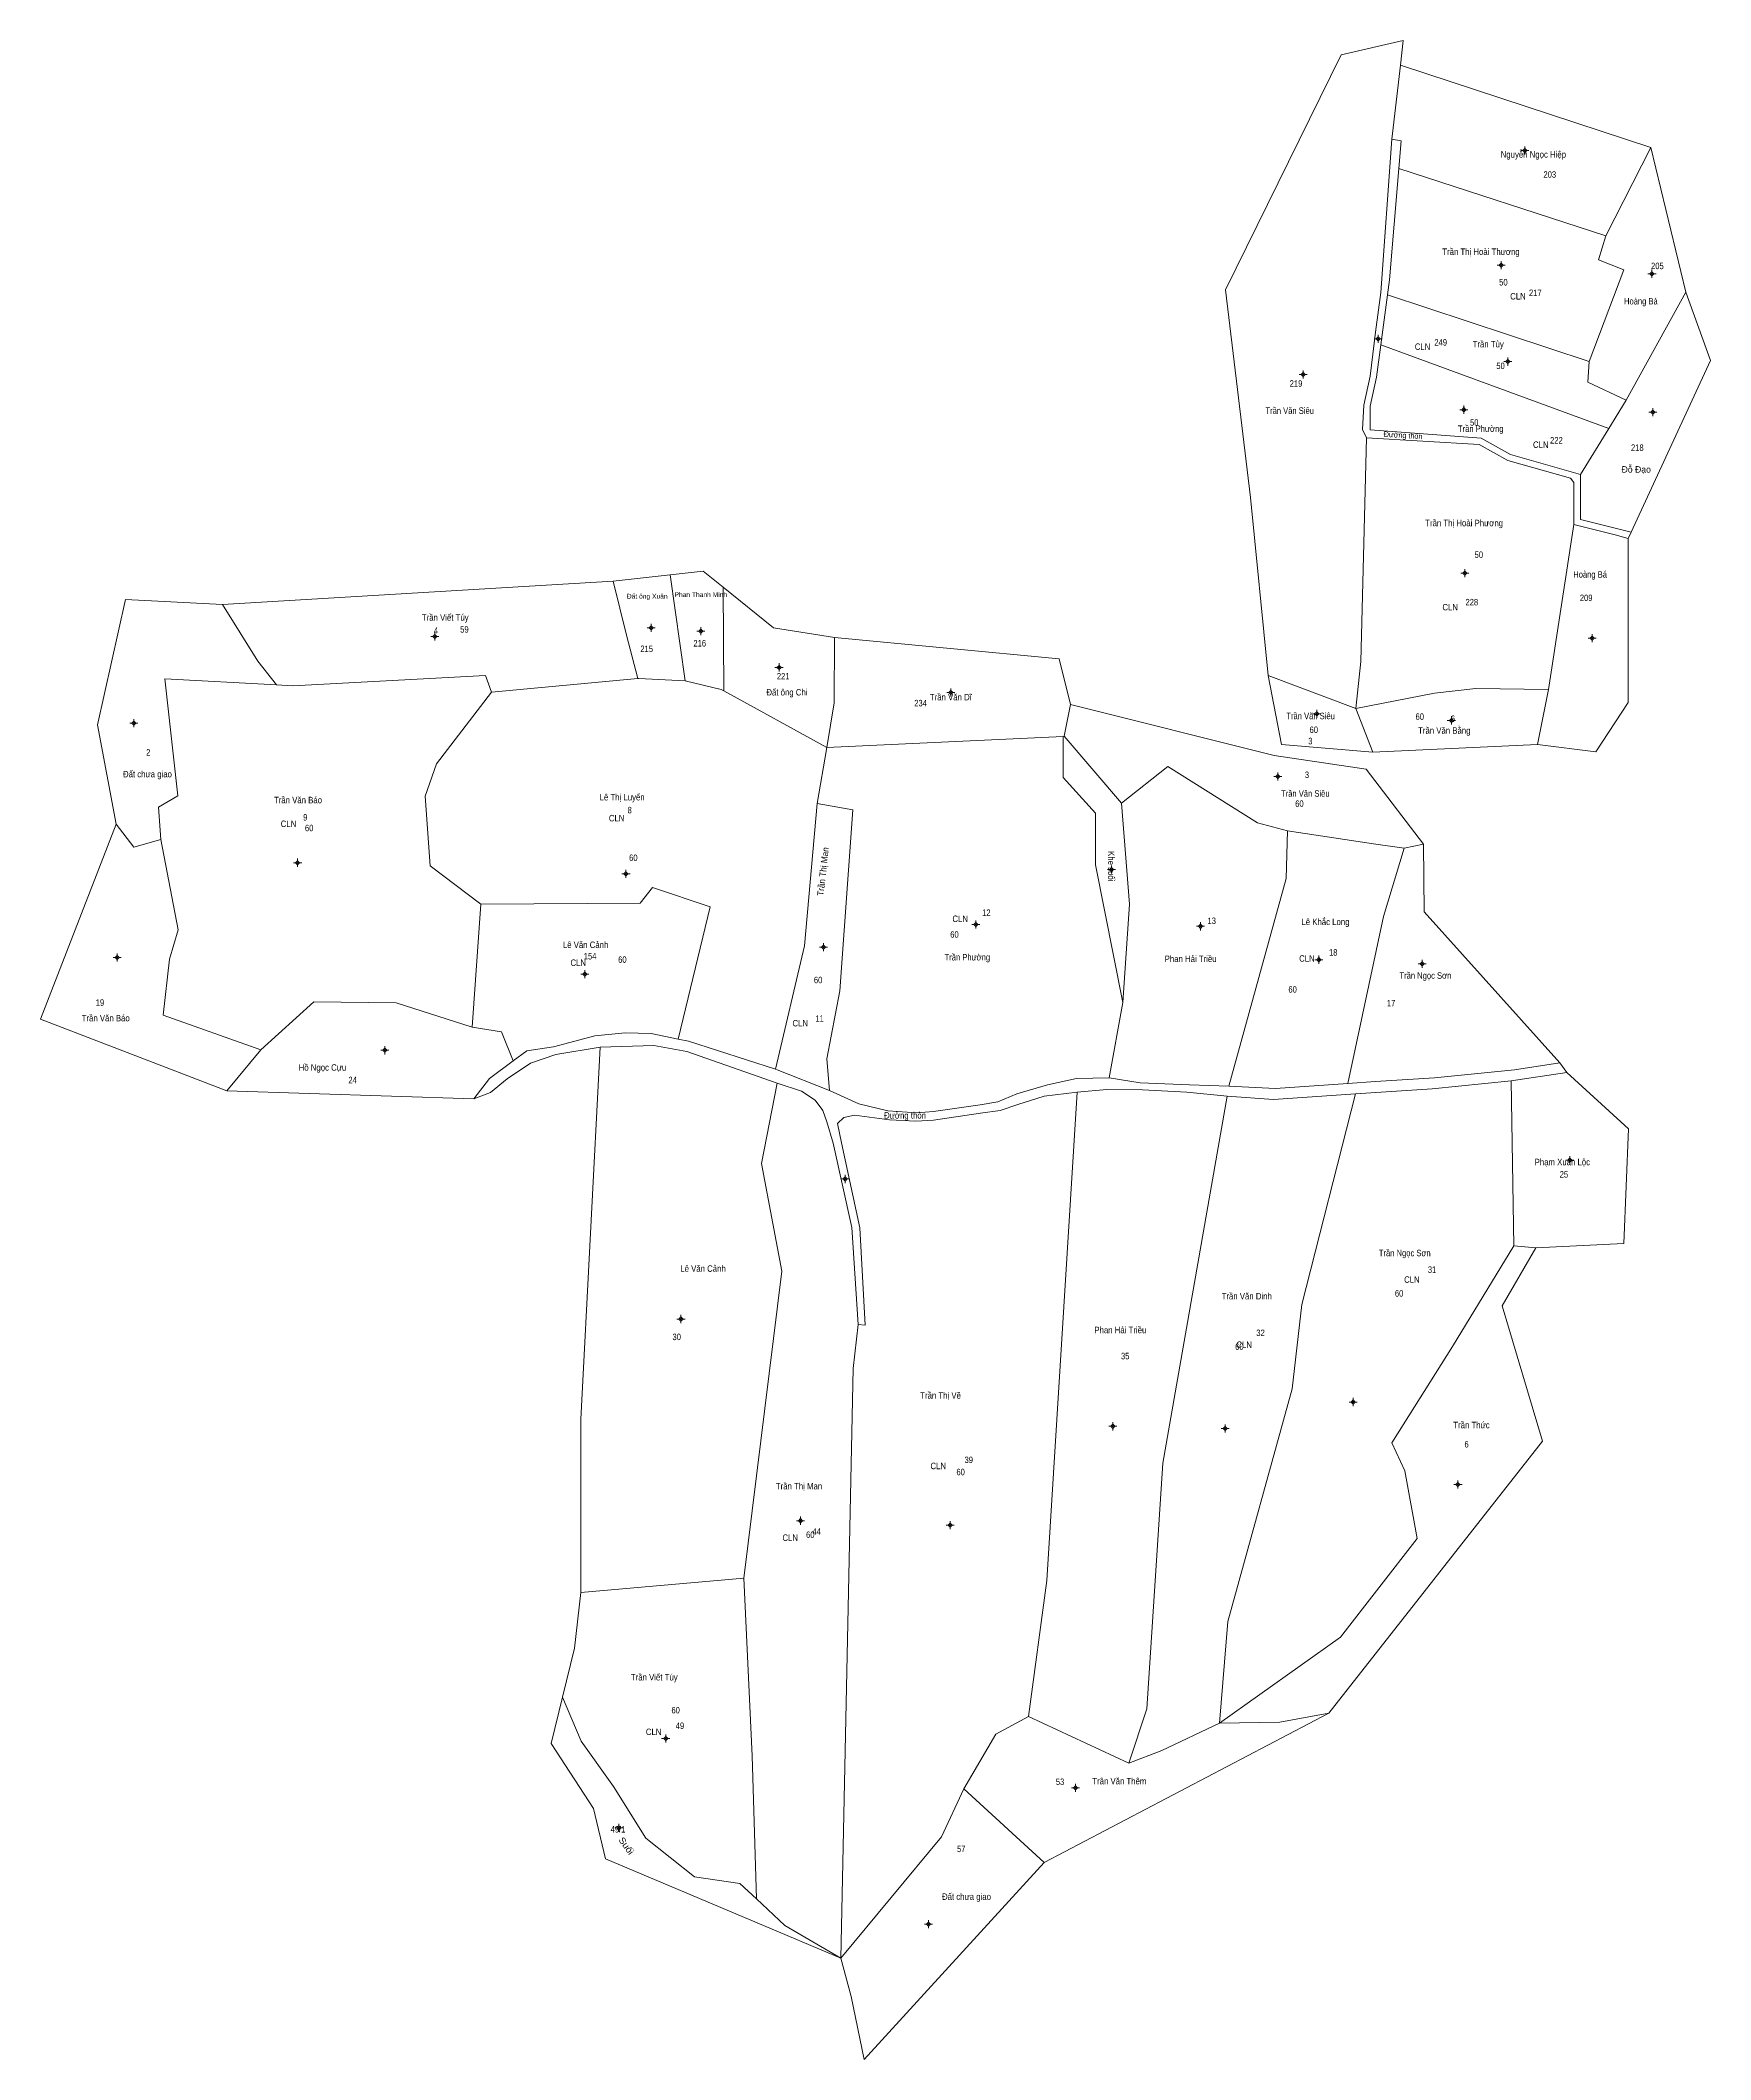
# Model space of a CAD drawing. Header units: metres. Extents: x 537114 to 539413, y 1847369 to 1850045.
# Drawn here: x 538220 to 538736, y 1848592 to 1849217 of the extents above; entities that cross this region are included whole.
import ezdxf
from ezdxf.enums import TextEntityAlignment as Align

# ---------------------------------------------------------------- set-up
doc = ezdxf.new("R2010")
doc.units = ezdxf.units.M
doc.header["$LTSCALE"] = 0.8
for name, color, linetype in [('1', 7, 'Continuous'), ('2', 7, 'Continuous'), ('3', 7, 'Continuous'), ('4', 7, 'Continuous')]:
    doc.layers.add(name, color=color, linetype=linetype)
for name, color, linetype, lineweight in [('11', 7, 'Continuous', 13), ('22', 7, 'Continuous', 13), ('5', 7, 'Continuous', 13)]:
    doc.layers.add(name, color=color, linetype=linetype, lineweight=lineweight)

msp = doc.modelspace()

# ---------------------------------------------------------------- texts
at = {"layer": '1'}
for s, height, width, p in [('Nguyễn Ngọc Hiệp', 2, 0.9, (538681.475, 1849180.73)), ('Trần Thị Hoài Thương', 2, 0.9, (538665.265, 1849150.63)), ('Hoàng Bá', 2, 0.85, (538714.72, 1849135.32)), ('Trần Tùy', 2, 0.9, (538667.51, 1849122.04)), ('Trần Văn Siêu', 2, 0.85, (538606.105, 1849101.48)), ('Trần Phường', 2, 0.85, (538665.19, 1849095.9)), ('Trần Thị Hoài Phương', 2, 0.9, (538660.055, 1849066.73)), ('Hoàng Bá', 2, 0.85, (538699.02, 1849050.83)), ('Phan Thanh Minh', 1.5, 0.9, (538423.975, 1849044.82)), ('Đất ông Xuân', 1.5, 0.9, (538407.41, 1849044.33)), ('Trần Viết Túy', 2, 0.9, (538344.935, 1849037.51)), ('Đất ông Chi', 2, 0.9, (538450.615, 1849014.39)), ('Trần Văn Dĩ', 2, 0.9, (538501.315, 1849012.87)), ('Trần Văn Siêu', 2, 0.85, (538612.575, 1849007.05)), ('Trần Văn Bằng', 2, 0.9, (538653.925, 1849002.54)), ('Đất chưa giao', 2, 0.9, (538252.84, 1848989.07)), ('Lê Thị Luyến', 2, 0.9, (538399.655, 1848981.93)), ('Trần Văn Siêu', 2, 0.85, (538610.935, 1848983.06)), ('Trần Văn Báo', 2, 0.9, (538299.4, 1848981.05)), ('Lê Khắc Long', 2, 0.9, (538617.175, 1848943.38)), ('Lê Văn Cảnh', 2, 0.9, (538388.345, 1848936.28)), ('Trần Phường', 2, 0.85, (538506.41, 1848932.44)), ('Phan Hải Triều', 2, 0.9, (538575.475, 1848931.94)), ('Trần Ngọc Sơn', 2, 0.85, (538648.075, 1848926.77)), ('Trần Văn Báo', 2, 0.9, (538239.93, 1848913.61)), ('Hồ Ngọc Cựu', 2, 0.9, (538306.97, 1848898.34)), ('Đường thôn', 2, 0.9, (538487.14, 1848883.53)), ('Phạm Xuân Lộc', 2, 0.9, (538690.435, 1848869.1)), ('Trần Ngọc Sơn', 2, 0.85, (538641.695, 1848840.96)), ('Lê Văn Cảnh', 2, 0.9, (538424.665, 1848836.15)), ('Trần Văn Dinh', 2, 0.9, (538592.825, 1848827.61)), ('Phan Hải Triều', 2, 0.9, (538553.735, 1848817.15)), ('Trần Thị Vẽ', 2, 0.9, (538498.135, 1848796.91)), ('Trần Thức', 2, 0.9, (538662.335, 1848787.76)), ('Trần Thị Man', 2, 0.9, (538454.345, 1848768.85)), ('Trần Viết Túy', 2, 0.9, (538409.585, 1848709.76)), ('Trân Văn Thêm', 2, 0.9, (538553.42, 1848677.63)), ('Đất chưa giao', 2, 0.9, (538506.15, 1848641.91))]:
    msp.add_text(s, height=height, dxfattribs=dict(at, width=width)).set_placement(p, align=Align.CENTER)
for s, height, rotation, width, p in [('Đường thôn', 1.7, 356.437, 0.95, (538641.1322, 1849094.0186)), ('Trần Thị Man', 2, 83.66, 0.95, (538462.755, 1848959.8346)), ('Khe suối', 2, 270, 0.9, (538549.92, 1848961.565)), ('Suối', 2, 305.538, 1.1, (538400.122, 1848658.0312))]:
    msp.add_text(s, height=height, rotation=rotation, dxfattribs=dict(at, width=width)).set_placement(p, align=Align.CENTER)
msp.add_text('Đỗ Đạo', height=2, dxfattribs=at).set_placement((538713.29, 1849083.31), align=Align.CENTER)
at = {"layer": '2'}
for s, width, p in [('203', 0.85, (538686.5418, 1849174.5141)), ('205', 0.85, (538719.8268, 1849146.244)), ('217', 0.85, (538682.0718, 1849137.924)), ('249', 0.85, (538652.8018, 1849122.584)), ('219', 0.85, (538608.0618, 1849109.874)), ('222', 0.85, (538688.5918, 1849092.3039)), ('218', 0.85, (538713.6218, 1849090.024)), ('228', 0.85, (538662.4318, 1849042.254)), ('209', 0.85, (538697.7918, 1849043.584)), ('6', 0.8, (538656.6018, 1849006.2181)), ('3', 0.75, (538612.4918, 1848999.2882))]:
    msp.add_text(s, height=2, rotation=359.819, dxfattribs=dict(at, width=width)).set_placement(p, align=Align.CENTER)
for s, width, p in [('59', 0.85, (538350.865, 1849033.82)), ('215', 0.85, (538407.235, 1849027.83)), ('216', 0.85, (538423.65, 1849029.53)), ('221 ', 0.85, (538449.78, 1849019.35)), ('234', 0.85, (538491.935, 1849011.03)), ('2', 0.8, (538253.07, 1848995.78)), ('3', 0.75, (538611.45, 1848988.86)), ('9', 0.8, (538301.64, 1848975.71)), ('8', 0.75, (538401.98, 1848977.93)), ('12', 0.85, (538512.295, 1848946.22)), ('13', 0.8, (538582.005, 1848943.7)), ('154', 0.85, (538389.735, 1848932.75)), ('18', 0.8, (538619.565, 1848933.94)), ('19', 0.85, (538238.145, 1848918.41)), ('11', 0.75, (538460.73, 1848913.47)), ('17', 0.8, (538637.475, 1848918.25)), ('24', 0.85, (538316.29, 1848894.45)), ('25  ', 0.85, (538691.575, 1848865.29)), ('31', 0.75, (538650.13, 1848835.81)), ('30', 0.85, (538416.52, 1848815.02)), ('32', 0.85, (538597.095, 1848816.28)), ('35', 0.8, (538555.23, 1848809.09)), ('39', 0.85, (538506.845, 1848776.99)), ('6', 0.8, (538660.8, 1848781.81)), ('44', 0.85, (538459.8, 1848754.81)), ('49', 0.85, (538417.525, 1848694.76)), ('53', 0.8, (538535.085, 1848677.43)), ('49/1', 0.85, (538398.37, 1848662.73)), ('57', 0.8, (538504.515, 1848656.68))]:
    msp.add_text(s, height=2, dxfattribs=dict(at, width=width)).set_placement(p, align=Align.CENTER)
at = {"layer": '3', "width": 0.9}
for p in [(538679.7837, 1849136.8425), (538650.2737, 1849121.2425), (538686.8337, 1849090.9425), (538658.8237, 1849040.6825)]:
    msp.add_text('CLN ', height=2, rotation=359.819, dxfattribs=at).set_placement(p, align=Align.RIGHT)
for p in [(538299.54, 1848973.71), (538401.03, 1848975.45), (538507.28, 1848944.33), (538614.52, 1848932.05), (538389.16, 1848930.74), (538457.82, 1848912.04), (538646.98, 1848832.74), (538595.09, 1848812.61), (538500.5, 1848775.1), (538454.71, 1848752.92), (538412.48, 1848692.87)]:
    msp.add_text('CLN ', height=2, dxfattribs=at).set_placement(p, align=Align.RIGHT)
at = {"layer": '4'}
for s, width, p in [('50', 0.85, (538672.21, 1849141.18)), ('50', 0.85, (538671.32, 1849115.34)), ('50', 0.85, (538663.18, 1849097.82)), ('50', 0.85, (538664.6, 1849056.93)), ('4', 0.8, (538342.075, 1849033.47)), ('60', 0.85, (538646.34, 1849006.85)), ('60', 0.85, (538613.57, 1849002.79)), ('60', 0.85, (538609.12, 1848979.93)), ('60', 0.85, (538302.85, 1848972.41)), ('60', 0.85, (538403.11, 1848963.2)), ('60', 0.85, (538502.43, 1848939.47)), ('60', 0.85, (538399.72, 1848931.7)), ('60', 0.85, (538460.26, 1848925.4)), ('60', 0.85, (538607.01, 1848922.49)), ('60', 0.85, (538639.95, 1848828.48)), ('60', 0.85, (538590.54, 1848812)), ('60', 0.85, (538504.33, 1848773.23)), ('60', 0.85, (538457.84, 1848753.84)), ('60', 0.85, (538416.19, 1848699.57))]:
    msp.add_text(s, height=2, dxfattribs=dict(at, width=width)).set_placement(p, align=Align.CENTER)

# ---------------------------------------------------------------- hatches: boundary and pattern name
at = {"layer": '11'}
for points in [[(538678.9498, 1849182.93, 1), (538678.6498, 1849182.93, 1)], [(538671.6398, 1849147.51, 1), (538671.3398, 1849147.51, 1)], [(538718.2998, 1849144.83, 1), (538717.9997, 1849144.83, 1)], [(538633.6498, 1849124.68, 1), (538633.3498, 1849124.68, 1)], [(538673.7197, 1849117.63, 1), (538673.4197, 1849117.63, 1)], [(538610.3898, 1849113.66, 1), (538610.0898, 1849113.66, 1)], [(538660.1298, 1849102.78, 1), (538659.8298, 1849102.78, 1)], [(538718.5397, 1849101.98, 1), (538718.2397, 1849101.98, 1)], [(538660.4097, 1849052.23, 1), (538660.1097, 1849052.23, 1)], [(538408.7798, 1849035.29, 1), (538408.4798, 1849035.29, 1)], [(538424.1198, 1849034.31, 1), (538423.8198, 1849034.31, 1)], [(538341.8298, 1849032.6, 1), (538341.5298, 1849032.6, 1)], [(538699.8397, 1849032.1, 1), (538699.5397, 1849032.1, 1)], [(538448.3098, 1849023.08, 1), (538448.0097, 1849023.08, 1)], [(538501.4298, 1849015.33, 1), (538501.1297, 1849015.33, 1)], [(538614.6098, 1849008.74, 1), (538614.3098, 1849008.74, 1)], [(538248.7897, 1849005.81, 1), (538248.4897, 1849005.81, 1)], [(538656.2598, 1849006.69, 1), (538655.9598, 1849006.69, 1)], [(538602.5798, 1848989.35, 1), (538602.2798, 1848989.35, 1)], [(538299.4298, 1848962.67, 1), (538299.1297, 1848962.67, 1)], [(538400.9797, 1848959.2, 1), (538400.6797, 1848959.2, 1)], [(538551.1498, 1848960.6, 1), (538550.8498, 1848960.6, 1)], [(538509.2197, 1848943.54, 1), (538508.9197, 1848943.54, 1)], [(538578.6398, 1848943, 1), (538578.3398, 1848943, 1)], [(538462.0897, 1848936.58, 1), (538461.7897, 1848936.58, 1)], [(538243.6398, 1848933.36, 1), (538243.3398, 1848933.36, 1)], [(538388.2798, 1848928.22, 1), (538387.9798, 1848928.22, 1)], [(538615.2998, 1848932.68, 1), (538614.9997, 1848932.68, 1)], [(538647.1898, 1848931.4, 1), (538646.8897, 1848931.4, 1)], [(538326.3898, 1848904.65, 1), (538326.0898, 1848904.65, 1)], [(538692.8898, 1848870.67, 1), (538692.5898, 1848870.67, 1)], [(538468.7798, 1848864.86, 1), (538468.4798, 1848864.86, 1)], [(538417.9898, 1848821.54, 1), (538417.6898, 1848821.54, 1)], [(538625.8698, 1848795.88, 1), (538625.5698, 1848795.88, 1)], [(538551.5798, 1848788.36, 1), (538551.2798, 1848788.36, 1)], [(538586.2897, 1848787.68, 1), (538585.9897, 1848787.68, 1)], [(538658.2998, 1848770.38, 1), (538657.9997, 1848770.38, 1)], [(538454.9298, 1848759.18, 1), (538454.6297, 1848759.18, 1)], [(538501.2098, 1848757.76, 1), (538500.9098, 1848757.76, 1)], [(538413.2698, 1848691.82, 1), (538412.9698, 1848691.82, 1)], [(538539.9797, 1848676.56, 1), (538539.6797, 1848676.56, 1)], [(538398.7398, 1848664.21, 1), (538398.4398, 1848664.21, 1)], [(538494.5098, 1848634.36, 1), (538494.2098, 1848634.36, 1)]]:
    msp.add_hatch(color=256, dxfattribs=at).paths.add_polyline_path(points)

# ---------------------------------------------------------------- linework, layer by layer
for p, q in [((538678.8, 1849184.18), (538678.8, 1849183.55)), ((538678.18, 1849182.93), (538677.55, 1849182.93)), ((538678.8, 1849182.31), (538678.8, 1849181.68)), ((538680.05, 1849182.93), (538679.43, 1849182.93)), ((538670.87, 1849147.51), (538670.24, 1849147.51)), ((538671.49, 1849148.76), (538671.49, 1849148.13)), ((538671.49, 1849146.89), (538671.49, 1849146.26)), ((538672.74, 1849147.51), (538672.11, 1849147.51)), ((538717.53, 1849144.83), (538716.9, 1849144.83)), ((538718.15, 1849146.08), (538718.15, 1849145.45)), ((538718.15, 1849144.21), (538718.15, 1849143.58)), ((538719.4, 1849144.83), (538718.77, 1849144.83)), ((538632.87, 1849124.68), (538632.25, 1849124.68)), ((538633.5, 1849125.93), (538633.5, 1849125.31)), ((538633.5, 1849124.05), (538633.5, 1849123.43)), ((538634.75, 1849124.68), (538634.13, 1849124.68)), ((538610.24, 1849114.91), (538610.24, 1849114.29)), ((538672.94, 1849117.63), (538672.32, 1849117.63)), ((538673.57, 1849118.88), (538673.57, 1849118.25)), ((538673.57, 1849117.01), (538673.57, 1849116.38)), ((538674.82, 1849117.63), (538674.19, 1849117.63)), ((538609.61, 1849113.66), (538608.99, 1849113.66)), ((538610.24, 1849113.03), (538610.24, 1849112.41)), ((538611.49, 1849113.66), (538610.87, 1849113.66)), ((538659.35, 1849102.78), (538658.73, 1849102.78)), ((538659.98, 1849104.03), (538659.98, 1849103.41)), ((538661.23, 1849102.78), (538660.61, 1849102.78)), ((538718.39, 1849103.23), (538718.39, 1849102.61)), ((538659.98, 1849102.15), (538659.98, 1849101.53)), ((538717.77, 1849101.98), (538717.14, 1849101.98)), ((538718.39, 1849101.35), (538718.39, 1849100.73)), ((538719.64, 1849101.98), (538719.01, 1849101.98)), ((538660.26, 1849053.48), (538660.26, 1849052.85)), ((538659.63, 1849052.23), (538659.01, 1849052.23)), ((538660.26, 1849051.61), (538660.26, 1849050.98)), ((538661.51, 1849052.23), (538660.89, 1849052.23)), ((538341.68, 1849033.85), (538341.68, 1849033.23)), ((538408.01, 1849035.29), (538407.38, 1849035.29)), ((538408.63, 1849036.54), (538408.63, 1849035.91)), ((538408.63, 1849034.67), (538408.63, 1849034.04)), ((538409.88, 1849035.29), (538409.25, 1849035.29)), ((538423.35, 1849034.31), (538422.72, 1849034.31)), ((538423.97, 1849035.56), (538423.97, 1849034.93)), ((538425.22, 1849034.31), (538424.59, 1849034.31)), ((538341.06, 1849032.6), (538340.43, 1849032.6)), ((538341.68, 1849031.97), (538341.68, 1849031.35)), ((538342.93, 1849032.6), (538342.31, 1849032.6)), ((538423.97, 1849033.69), (538423.97, 1849033.06)), ((538699.06, 1849032.1), (538698.44, 1849032.1)), ((538699.69, 1849033.35), (538699.69, 1849032.73)), ((538699.69, 1849031.47), (538699.69, 1849030.85)), ((538700.94, 1849032.1), (538700.31, 1849032.1)), ((538447.53, 1849023.08), (538446.91, 1849023.08)), ((538448.16, 1849024.33), (538448.16, 1849023.71)), ((538448.16, 1849022.45), (538448.16, 1849021.83)), ((538449.41, 1849023.08), (538448.79, 1849023.08)), ((538500.65, 1849015.33), (538500.03, 1849015.33)), ((538501.28, 1849016.58), (538501.28, 1849015.95)), ((538502.53, 1849015.33), (538501.91, 1849015.33)), ((538501.28, 1849014.71), (538501.28, 1849014.08)), ((538613.83, 1849008.74), (538613.21, 1849008.74)), ((538614.46, 1849009.99), (538614.46, 1849009.37)), ((538615.71, 1849008.74), (538615.09, 1849008.74)), ((538248.01, 1849005.81), (538247.39, 1849005.81)), ((538248.64, 1849007.06), (538248.64, 1849006.43)), ((538248.64, 1849005.19), (538248.64, 1849004.56)), ((538249.89, 1849005.81), (538249.27, 1849005.81)), ((538614.46, 1849008.11), (538614.46, 1849007.49)), ((538655.49, 1849006.69), (538654.86, 1849006.69)), ((538656.11, 1849007.94), (538656.11, 1849007.31)), ((538656.11, 1849006.07), (538656.11, 1849005.44)), ((538657.36, 1849006.69), (538656.73, 1849006.69)), ((538602.43, 1848990.6), (538602.43, 1848989.97)), ((538601.81, 1848989.35), (538601.18, 1848989.35)), ((538602.43, 1848988.73), (538602.43, 1848988.1)), ((538603.68, 1848989.35), (538603.06, 1848989.35)), ((538298.65, 1848962.67), (538298.03, 1848962.67)), ((538299.28, 1848963.92), (538299.28, 1848963.29)), ((538299.28, 1848962.05), (538299.28, 1848961.42)), ((538300.53, 1848962.67), (538299.91, 1848962.67)), ((538400.2, 1848959.2), (538399.58, 1848959.2)), ((538400.83, 1848960.45), (538400.83, 1848959.83)), ((538402.08, 1848959.2), (538401.45, 1848959.2)), ((538550.37, 1848960.6), (538549.75, 1848960.6)), ((538551, 1848961.85), (538551, 1848961.23)), ((538551, 1848959.97), (538551, 1848959.35)), ((538552.25, 1848960.6), (538551.63, 1848960.6)), ((538400.83, 1848958.57), (538400.83, 1848957.95)), ((538508.44, 1848943.54), (538507.82, 1848943.54)), ((538509.07, 1848944.79), (538509.07, 1848944.17)), ((538509.07, 1848942.91), (538509.07, 1848942.29)), ((538510.32, 1848943.54), (538509.69, 1848943.54)), ((538577.87, 1848943), (538577.24, 1848943)), ((538578.49, 1848944.25), (538578.49, 1848943.63)), ((538578.49, 1848942.37), (538578.49, 1848941.75)), ((538579.74, 1848943), (538579.11, 1848943)), ((538243.49, 1848934.61), (538243.49, 1848933.99)), ((538461.31, 1848936.58), (538460.69, 1848936.58)), ((538461.94, 1848937.83), (538461.94, 1848937.21)), ((538461.94, 1848935.95), (538461.94, 1848935.33)), ((538463.19, 1848936.58), (538462.56, 1848936.58)), ((538615.15, 1848933.93), (538615.15, 1848933.31)), ((538242.87, 1848933.36), (538242.24, 1848933.36)), ((538243.49, 1848932.73), (538243.49, 1848932.11)), ((538244.74, 1848933.36), (538244.11, 1848933.36)), ((538387.51, 1848928.22), (538386.88, 1848928.22)), ((538388.13, 1848929.47), (538388.13, 1848928.85)), ((538388.13, 1848927.59), (538388.13, 1848926.97)), ((538389.38, 1848928.22), (538388.75, 1848928.22)), ((538614.53, 1848932.68), (538613.9, 1848932.68)), ((538615.15, 1848932.05), (538615.15, 1848931.43)), ((538616.4, 1848932.68), (538615.77, 1848932.68)), ((538646.41, 1848931.4), (538645.79, 1848931.4)), ((538647.04, 1848932.65), (538647.04, 1848932.03)), ((538647.04, 1848930.77), (538647.04, 1848930.15)), ((538648.29, 1848931.4), (538647.67, 1848931.4)), ((538325.61, 1848904.65), (538324.99, 1848904.65)), ((538326.24, 1848905.9), (538326.24, 1848905.27)), ((538326.24, 1848904.03), (538326.24, 1848903.4)), ((538327.49, 1848904.65), (538326.87, 1848904.65)), ((538692.74, 1848871.92), (538692.74, 1848871.29)), ((538468.63, 1848866.11), (538468.63, 1848865.49)), ((538692.11, 1848870.67), (538691.49, 1848870.67)), ((538692.74, 1848870.05), (538692.74, 1848869.42)), ((538693.99, 1848870.67), (538693.37, 1848870.67)), ((538468.01, 1848864.86), (538467.38, 1848864.86)), ((538468.63, 1848864.23), (538468.63, 1848863.61)), ((538469.88, 1848864.86), (538469.25, 1848864.86)), ((538417.21, 1848821.54), (538416.59, 1848821.54)), ((538417.84, 1848822.79), (538417.84, 1848822.17)), ((538419.09, 1848821.54), (538418.47, 1848821.54)), ((538417.84, 1848820.91), (538417.84, 1848820.29)), ((538625.72, 1848797.13), (538625.72, 1848796.51)), ((538625.09, 1848795.88), (538624.47, 1848795.88)), ((538625.72, 1848795.25), (538625.72, 1848794.63)), ((538626.97, 1848795.88), (538626.35, 1848795.88)), ((538550.81, 1848788.36), (538550.18, 1848788.36)), ((538551.43, 1848789.61), (538551.43, 1848788.99)), ((538551.43, 1848787.73), (538551.43, 1848787.11)), ((538552.68, 1848788.36), (538552.06, 1848788.36)), ((538585.51, 1848787.68), (538584.89, 1848787.68)), ((538586.14, 1848788.93), (538586.14, 1848788.31)), ((538586.14, 1848787.05), (538586.14, 1848786.43)), ((538587.39, 1848787.68), (538586.77, 1848787.68)), ((538658.15, 1848771.63), (538658.15, 1848771.01)), ((538657.53, 1848770.38), (538656.9, 1848770.38)), ((538658.15, 1848769.75), (538658.15, 1848769.13)), ((538659.4, 1848770.38), (538658.77, 1848770.38)), ((538454.15, 1848759.18), (538453.53, 1848759.18)), ((538454.78, 1848760.43), (538454.78, 1848759.81)), ((538456.03, 1848759.18), (538455.41, 1848759.18)), ((538501.06, 1848759.01), (538501.06, 1848758.39)), ((538454.78, 1848758.55), (538454.78, 1848757.93)), ((538500.44, 1848757.76), (538499.81, 1848757.76)), ((538501.06, 1848757.13), (538501.06, 1848756.51)), ((538502.31, 1848757.76), (538501.69, 1848757.76)), ((538412.49, 1848691.82), (538411.87, 1848691.82)), ((538413.12, 1848693.07), (538413.12, 1848692.45)), ((538413.12, 1848691.19), (538413.12, 1848690.57)), ((538414.37, 1848691.82), (538413.75, 1848691.82)), ((538539.83, 1848677.81), (538539.83, 1848677.19)), ((538539.2, 1848676.56), (538538.58, 1848676.56)), ((538539.83, 1848675.93), (538539.83, 1848675.31)), ((538541.08, 1848676.56), (538540.45, 1848676.56)), ((538398.59, 1848665.46), (538398.59, 1848664.83)), ((538397.97, 1848664.21), (538397.34, 1848664.21)), ((538398.59, 1848663.59), (538398.59, 1848662.96)), ((538399.84, 1848664.21), (538399.21, 1848664.21)), ((538493.73, 1848634.36), (538493.11, 1848634.36)), ((538494.36, 1848635.61), (538494.36, 1848634.99)), ((538495.61, 1848634.36), (538494.99, 1848634.36)), ((538494.36, 1848633.73), (538494.36, 1848633.11))]:
    msp.add_line(p, q, dxfattribs=at)
for points in [[(538678.8, 1849183.55), (538678.18, 1849182.93), (538678.8, 1849182.31), (538679.43, 1849182.93)], [(538671.49, 1849148.13), (538670.87, 1849147.51), (538671.49, 1849146.89), (538672.11, 1849147.51)], [(538718.15, 1849145.45), (538717.53, 1849144.83), (538718.15, 1849144.21), (538718.77, 1849144.83)], [(538633.5, 1849125.31), (538632.87, 1849124.68), (538633.5, 1849124.05), (538634.13, 1849124.68)], [(538673.57, 1849118.25), (538672.94, 1849117.63), (538673.57, 1849117.01), (538674.19, 1849117.63)], [(538610.24, 1849114.29), (538609.61, 1849113.66), (538610.24, 1849113.03), (538610.87, 1849113.66)], [(538659.98, 1849103.41), (538659.35, 1849102.78), (538659.98, 1849102.15), (538660.61, 1849102.78)], [(538718.39, 1849102.61), (538717.77, 1849101.98), (538718.39, 1849101.35), (538719.01, 1849101.98)], [(538660.26, 1849052.85), (538659.63, 1849052.23), (538660.26, 1849051.61), (538660.89, 1849052.23)], [(538408.63, 1849035.91), (538408.01, 1849035.29), (538408.63, 1849034.67), (538409.25, 1849035.29)], [(538423.97, 1849034.93), (538423.35, 1849034.31), (538423.97, 1849033.69), (538424.59, 1849034.31)], [(538341.68, 1849033.23), (538341.06, 1849032.6), (538341.68, 1849031.97), (538342.31, 1849032.6)], [(538699.69, 1849032.73), (538699.06, 1849032.1), (538699.69, 1849031.47), (538700.31, 1849032.1)], [(538448.16, 1849023.71), (538447.53, 1849023.08), (538448.16, 1849022.45), (538448.79, 1849023.08)], [(538501.28, 1849015.95), (538500.65, 1849015.33), (538501.28, 1849014.71), (538501.91, 1849015.33)], [(538614.46, 1849009.37), (538613.83, 1849008.74), (538614.46, 1849008.11), (538615.09, 1849008.74)], [(538248.64, 1849006.43), (538248.01, 1849005.81), (538248.64, 1849005.19), (538249.27, 1849005.81)], [(538656.11, 1849007.31), (538655.49, 1849006.69), (538656.11, 1849006.07), (538656.73, 1849006.69)], [(538602.43, 1848989.97), (538601.81, 1848989.35), (538602.43, 1848988.73), (538603.06, 1848989.35)], [(538299.28, 1848963.29), (538298.65, 1848962.67), (538299.28, 1848962.05), (538299.91, 1848962.67)], [(538400.83, 1848959.83), (538400.2, 1848959.2), (538400.83, 1848958.57), (538401.45, 1848959.2)], [(538551, 1848961.23), (538550.37, 1848960.6), (538551, 1848959.97), (538551.63, 1848960.6)], [(538509.07, 1848944.17), (538508.44, 1848943.54), (538509.07, 1848942.91), (538509.69, 1848943.54)], [(538578.49, 1848943.63), (538577.87, 1848943), (538578.49, 1848942.37), (538579.11, 1848943)], [(538243.49, 1848933.99), (538242.87, 1848933.36), (538243.49, 1848932.73), (538244.11, 1848933.36)], [(538461.94, 1848937.21), (538461.31, 1848936.58), (538461.94, 1848935.95), (538462.56, 1848936.58)], [(538388.13, 1848928.85), (538387.51, 1848928.22), (538388.13, 1848927.59), (538388.75, 1848928.22)], [(538615.15, 1848933.31), (538614.53, 1848932.68), (538615.15, 1848932.05), (538615.77, 1848932.68)], [(538647.04, 1848932.03), (538646.41, 1848931.4), (538647.04, 1848930.77), (538647.67, 1848931.4)], [(538326.24, 1848905.27), (538325.61, 1848904.65), (538326.24, 1848904.03), (538326.87, 1848904.65)], [(538468.63, 1848865.49), (538468.01, 1848864.86), (538468.63, 1848864.23), (538469.25, 1848864.86)], [(538692.74, 1848871.29), (538692.11, 1848870.67), (538692.74, 1848870.05), (538693.37, 1848870.67)], [(538417.84, 1848822.17), (538417.21, 1848821.54), (538417.84, 1848820.91), (538418.47, 1848821.54)], [(538625.72, 1848796.51), (538625.09, 1848795.88), (538625.72, 1848795.25), (538626.35, 1848795.88)], [(538551.43, 1848788.99), (538550.81, 1848788.36), (538551.43, 1848787.73), (538552.06, 1848788.36)], [(538586.14, 1848788.31), (538585.51, 1848787.68), (538586.14, 1848787.05), (538586.77, 1848787.68)], [(538658.15, 1848771.01), (538657.53, 1848770.38), (538658.15, 1848769.75), (538658.77, 1848770.38)], [(538454.78, 1848759.81), (538454.15, 1848759.18), (538454.78, 1848758.55), (538455.41, 1848759.18)], [(538501.06, 1848758.39), (538500.44, 1848757.76), (538501.06, 1848757.13), (538501.69, 1848757.76)], [(538413.12, 1848692.45), (538412.49, 1848691.82), (538413.12, 1848691.19), (538413.75, 1848691.82)], [(538539.83, 1848677.19), (538539.2, 1848676.56), (538539.83, 1848675.93), (538540.45, 1848676.56)], [(538398.59, 1848664.83), (538397.97, 1848664.21), (538398.59, 1848663.59), (538399.21, 1848664.21)], [(538494.36, 1848634.99), (538493.73, 1848634.36), (538494.36, 1848633.73), (538494.99, 1848634.36)]]:
    msp.add_lwpolyline(points, close=True, dxfattribs=at)
for centre in [(538678.7998, 1849182.93), (538671.4898, 1849147.51), (538718.1497, 1849144.83), (538633.4998, 1849124.68), (538673.5697, 1849117.63), (538610.2398, 1849113.66), (538659.9798, 1849102.78), (538718.3897, 1849101.98), (538660.2597, 1849052.23), (538408.6298, 1849035.29), (538423.9698, 1849034.31), (538341.6798, 1849032.6), (538699.6897, 1849032.1), (538448.1597, 1849023.08), (538501.2797, 1849015.33), (538614.4598, 1849008.74), (538248.6397, 1849005.81), (538656.1098, 1849006.69), (538602.4298, 1848989.35), (538299.2797, 1848962.67), (538400.8297, 1848959.2), (538550.9998, 1848960.6), (538509.0697, 1848943.54), (538578.4898, 1848943), (538461.9397, 1848936.58), (538243.4898, 1848933.36), (538388.1298, 1848928.22), (538615.1497, 1848932.68), (538647.0397, 1848931.4), (538326.2398, 1848904.65), (538692.7398, 1848870.67), (538468.6298, 1848864.86), (538417.8398, 1848821.54), (538625.7198, 1848795.88), (538551.4298, 1848788.36), (538586.1397, 1848787.68), (538658.1497, 1848770.38), (538454.7797, 1848759.18), (538501.0598, 1848757.76), (538413.1198, 1848691.82), (538539.8297, 1848676.56), (538398.5898, 1848664.21), (538494.3598, 1848634.36)]:
    msp.add_circle(centre, 0.15, dxfattribs=at)
at = {"layer": '22'}
for p, q in [((538634.32, 1849122.82), (538636.39, 1849138.29)), ((538710.83, 1849062.95), (538711.71, 1849064.85)), ((538691.85, 1848897.82), (538674.65, 1848895.16)), ((538691.85, 1848897.82), (538689.67, 1848900.74))]:
    msp.add_line(p, q, dxfattribs=at)
for points in [[(538637.66, 1849186.42), (538634.29, 1849138.98), (538632.68, 1849126.79), (538631.02, 1849113.17), (538629, 1849104.13), (538628.6, 1849096.62), (538629.9, 1849094.12)], [(538639.88, 1849177.36), (538640.59, 1849185.89), (538637.66, 1849186.42)], [(538636.39, 1849138.29), (538637, 1849142.9), (538639.88, 1849177.36)], [(538696, 1849082.75), (538674.39, 1849088.93), (538665.29, 1849093.98), (538631.03, 1849096.58), (538630.99, 1849103.86), (538632.99, 1849112.83), (538634.32, 1849122.82)], [(538629.9, 1849094.12), (538664.7, 1849092.02), (538673.62, 1849087.07), (538692.91, 1849081.55), (538694, 1849080.25), (538694, 1849067.22)], [(538711.71, 1849064.85), (538696, 1849068.78), (538696, 1849082.75)], [(538694, 1849067.22), (538706.75, 1849064.03), (538710.83, 1849062.95)], [(538365.98, 1848901.43), (538370.21, 1848904.5), (538378.41, 1848905.7), (538391.23, 1848909.08), (538400.56, 1848910.08), (538408.67, 1848909.84), (538416.95, 1848908.14)], [(538392.88, 1848905.65), (538379.11, 1848903.4), (538371.29, 1848900.63), (538364.13, 1848895.84), (538358.89, 1848891.64), (538353.73, 1848889.69)], [(538447.62, 1848894.52), (538419.63, 1848904.23), (538409.47, 1848906.14), (538392.88, 1848905.65)], [(538416.95, 1848908.14), (538420.17, 1848907.48), (538447.11, 1848898.77)], [(538353.73, 1848889.69), (538358.62, 1848895.97), (538365.98, 1848901.43)], [(538447.11, 1848898.77), (538447.57, 1848898.62), (538463.75, 1848892.17)], [(538624.12, 1848894.39), (538632.64, 1848894.96), (538650.85, 1848896.18), (538675.68, 1848898.62), (538689.67, 1848900.74)], [(538447.62, 1848894.52), (538455.14, 1848892), (538459.35, 1848889.24), (538461.69, 1848886.06), (538462.91, 1848882.52), (538464.88, 1848875.9), (538470.68, 1848849.89), (538472.61, 1848819.83)], [(538550.31, 1848896.12), (538540.19, 1848895.94), (538531.2, 1848893.98), (538521.67, 1848891.21), (538515.85, 1848888.73), (538510.36, 1848887.74), (538495.97, 1848885.74), (538490.84, 1848885.33), (538481.8, 1848885.98), (538472.87, 1848888.06), (538463.75, 1848892.17)], [(538540.41, 1848891.68), (538530.19, 1848890.5), (538522, 1848887.84), (538516.59, 1848886), (538510.47, 1848885.25), (538495.94, 1848883.06), (538490.49, 1848882.74), (538482.3, 1848883.15), (538471.55, 1848884.62), (538468.23, 1848883.87), (538466.28, 1848882.05), (538467.51, 1848876), (538473.16, 1848849.78), (538474.79, 1848819.65), (538472.61, 1848819.83)], [(538586.81, 1848890.5), (538574.3, 1848891.66), (538560.61, 1848892.46), (538549.51, 1848892.51), (538540.41, 1848891.68)], [(538587.29, 1848893.56), (538575.16, 1848893.94), (538559.87, 1848894.6), (538550.31, 1848896.12)], [(538626.43, 1848891.17), (538601.12, 1848889.45), (538586.81, 1848890.5)], [(538624.12, 1848894.39), (538601.68, 1848892.81), (538587.29, 1848893.56)], [(538674.65, 1848895.16), (538650.13, 1848892.71), (538626.43, 1848891.17)]]:
    msp.add_lwpolyline(points, dxfattribs=at)
at = {"layer": '5'}
for p, q in [((538640.38, 1849209.35), (538637.66, 1849186.42)), ((538717.75, 1849183.9), (538640.38, 1849209.35)), ((538717.75, 1849183.9), (538703.91, 1849156.51)), ((538717.75, 1849183.9), (538728.63, 1849139.11)), ((538703.91, 1849156.51), (538639.88, 1849177.36)), ((538636.39, 1849138.29), (538698.68, 1849117.65)), ((538710.22, 1849105.76), (538728.63, 1849139.11)), ((538634.32, 1849122.82), (538704.79, 1849096.98)), ((538704.79, 1849096.98), (538710.22, 1849105.76)), ((538696, 1849082.75), (538704.79, 1849096.98)), ((538686.14, 1849016.2), (538694, 1849067.22)), ((538396.82, 1849049.76), (538276.07, 1849042.5)), ((538396.82, 1849049.76), (538414.49, 1849051.7)), ((538414.49, 1849051.7), (538419.18, 1849018.88)), ((538431.1, 1849015.78), (538430.88, 1849047.84)), ((538359.29, 1849015.45), (538404.5, 1849019.6)), ((538431.1, 1849015.78), (538462.98, 1848998.31)), ((538626.56, 1849010.34), (538599.4, 1849020.61)), ((538682.73, 1848999.25), (538686.14, 1849016.2)), ((538536.37, 1849001.76), (538538.29, 1849011.57)), ((538462.98, 1848998.31), (538460, 1848981)), ((538462.98, 1848998.31), (538536, 1849001.74)), ((538536, 1849001.74), (538536.37, 1849001.76)), ((538554.12, 1848981.11), (538536.37, 1849001.76)), ((538682.73, 1848999.25), (538631.83, 1848996.88)), ((538647.52, 1848968.41), (538641.47, 1848967.13)), ((538355.94, 1848949.86), (538353.26, 1848911.82)), ((538554.46, 1848919.44), (538550.31, 1848896.12)), ((538277.34, 1848892.12), (538287.93, 1848904.78)), ((538353.73, 1848889.69), (538277.34, 1848892.12)), ((538386.91, 1848736.93), (538437.24, 1848741.43)), ((538525.35, 1848698.62), (538556.34, 1848684.2)), ((538530.14, 1848653.5), (538618.19, 1848699.62)), ((538530.14, 1848653.5), (538505.3, 1848676.22))]:
    msp.add_line(p, q, dxfattribs=at)
for points in [[(538599.4, 1849020.61), (538594.02, 1849075.6), (538586.23, 1849139.8), (538622.04, 1849212.51), (538641.21, 1849216.99), (538640.38, 1849209.35)], [(538703.91, 1849156.51), (538701.59, 1849149.07), (538709.5, 1849145.98), (538698.68, 1849117.65)], [(538711.71, 1849064.85), (538736.29, 1849117.94), (538728.63, 1849139.11)], [(538698.68, 1849117.65), (538698.34, 1849111.26), (538710.22, 1849105.76)], [(538629.9, 1849094.12), (538628.12, 1849024.93), (538626.56, 1849010.34), (538631.83, 1848996.88)], [(538710.83, 1849062.95), (538710.77, 1849012.22), (538700.84, 1848996.97), (538682.73, 1848999.25)], [(538414.49, 1849051.7), (538424.71, 1849052.83), (538430.88, 1849047.84)], [(538396.82, 1849049.76), (538401, 1849033), (538404.5, 1849019.6)], [(538430.88, 1849047.84), (538446.44, 1849035.26), (538465.34, 1849032.34)], [(538276.07, 1849042.5), (538246.06, 1849044.12), (538237.43, 1849005.33), (538243.17, 1848974.59)], [(538276.07, 1849042.5), (538287, 1849025), (538292.74, 1849017.63)], [(538462.98, 1848998.31), (538465.17, 1849012.13), (538465.34, 1849032.34)], [(538538.29, 1849011.57), (538534.76, 1849025.75), (538465.34, 1849032.34)], [(538292.74, 1849017.63), (538258.24, 1849019.56), (538262.22, 1848983.31), (538256.3, 1848979.8), (538256.96, 1848969.86)], [(538359.29, 1849015.45), (538357.4, 1849020.56), (538297.83, 1849017.34), (538292.74, 1849017.63)], [(538355.94, 1848949.86), (538340.3, 1848961.74), (538338.76, 1848983.25), (538342.21, 1848993.29), (538359.29, 1849015.45)], [(538404.5, 1849019.6), (538404.83, 1849019.63), (538419.18, 1849018.88)], [(538419.18, 1849018.88), (538430.32, 1849016.21), (538431.1, 1849015.78)], [(538599.4, 1849020.61), (538603.6, 1848999.24), (538631.83, 1848996.88)], [(538626.56, 1849010.34), (538650.88, 1849015.1), (538663.72, 1849016.5), (538686.14, 1849016.2)], [(538647.52, 1848968.41), (538629.76, 1848991.61), (538601.28, 1848995.85), (538538.29, 1849011.57)], [(538536, 1849001.74), (538536, 1848989), (538546, 1848978), (538546, 1848962), (538554.46, 1848919.44)], [(538605.43, 1848972.55), (538596.18, 1848974.95), (538568.46, 1848992.45), (538554.12, 1848981.11)], [(538460, 1848981), (538456, 1848937), (538447.11, 1848898.77)], [(538463.75, 1848892.17), (538463, 1848902), (538467, 1848923), (538471, 1848979), (538460, 1848981)], [(538554.12, 1848981.11), (538556.56, 1848949.82), (538554.46, 1848919.44)], [(538277.34, 1848892.12), (538219.72, 1848914.26), (538243.17, 1848974.59)], [(538256.96, 1848969.86), (538248.66, 1848967.5), (538243.17, 1848974.59)], [(538587.29, 1848893.56), (538604.97, 1848957.81), (538605.43, 1848972.55)], [(538641.47, 1848967.13), (538631.98, 1848968.53), (538605.43, 1848972.55)], [(538256.96, 1848969.86), (538262.29, 1848941.89), (538259.68, 1848932.79), (538257.69, 1848915.49), (538287.93, 1848904.78)], [(538641.47, 1848967.13), (538635.1, 1848946.08), (538624.12, 1848894.39)], [(538689.67, 1848900.74), (538647.68, 1848947.45), (538647.52, 1848968.41)], [(538355.94, 1848949.86), (538405.21, 1848950.2), (538409, 1848955), (538426.92, 1848949), (538416.95, 1848908.14)], [(538353.26, 1848911.82), (538329.72, 1848919.32), (538304.28, 1848919.61), (538287.93, 1848904.78)], [(538353.26, 1848911.82), (538362.35, 1848910.32), (538365.98, 1848901.43)], [(538392.88, 1848905.65), (538386.82, 1848790.54), (538386.87, 1848760.09), (538386.91, 1848736.93)], [(538682.2, 1848843.52), (538709.43, 1848844.89), (538710.85, 1848880.33), (538691.85, 1848897.82)], [(538437.24, 1848741.43), (538449.08, 1848836.3), (538442.75, 1848869.64), (538447.62, 1848894.52)], [(538525.35, 1848698.62), (538530.97, 1848740.64), (538540.41, 1848891.68)], [(538586.81, 1848890.5), (538566.92, 1848777), (538561.93, 1848701), (538556.34, 1848684.2)], [(538584.4, 1848696.59), (538586.93, 1848728), (538606.91, 1848800), (538609.91, 1848826), (538626.43, 1848891.17)], [(538674.65, 1848895.16), (538675.41, 1848844.16), (538682.2, 1848843.52)], [(538675.41, 1848844.16), (538656.48, 1848813.03), (538637.69, 1848783.21), (538641.72, 1848774.6), (538645.57, 1848753.71), (538621.8, 1848723.1), (538584.4, 1848696.59)], [(538618.19, 1848699.62), (538684.34, 1848783.77), (538671.77, 1848825.6), (538682.2, 1848843.52)], [(538472.61, 1848819.83), (538471.08, 1848806.2), (538467.31, 1848623.84)], [(538437.24, 1848741.43), (538439.85, 1848686.41), (538441.16, 1848642.21)], [(538381.18, 1848704.59), (538384.89, 1848719.74), (538386.91, 1848736.93)], [(538381.18, 1848704.59), (538377.66, 1848690.23), (538390.78, 1848670.15), (538394.48, 1848654.62), (538441.38, 1848634.8), (538467.31, 1848623.84)], [(538381.18, 1848704.59), (538387, 1848691), (538397, 1848677), (538407, 1848661), (538422, 1848649), (538436, 1848647), (538441.16, 1848642.21)], [(538505.3, 1848676.22), (538515.24, 1848693.15), (538525.35, 1848698.62)], [(538556.34, 1848684.2), (538566.53, 1848688.08), (538584.4, 1848696.59)], [(538618.19, 1848699.62), (538603.07, 1848696.86), (538584.4, 1848696.59)], [(538467.31, 1848623.84), (538498.44, 1848661.35), (538505.3, 1848676.22)], [(538530.14, 1848653.5), (538474.47, 1848592.5), (538470.48, 1848612.05), (538467.31, 1848623.84)], [(538441.16, 1848642.21), (538450, 1848634), (538467.31, 1848623.84)]]:
    msp.add_lwpolyline(points, dxfattribs=at)

msp.set_redraw_order([(e.dxf.handle, doc.entitydb.next_handle()) for e in msp.query("TEXT MTEXT ATTDEF DIMENSION ARC_DIMENSION")])  # texts and dimensions are drawn at this point

doc.saveas('drawing.dxf')
